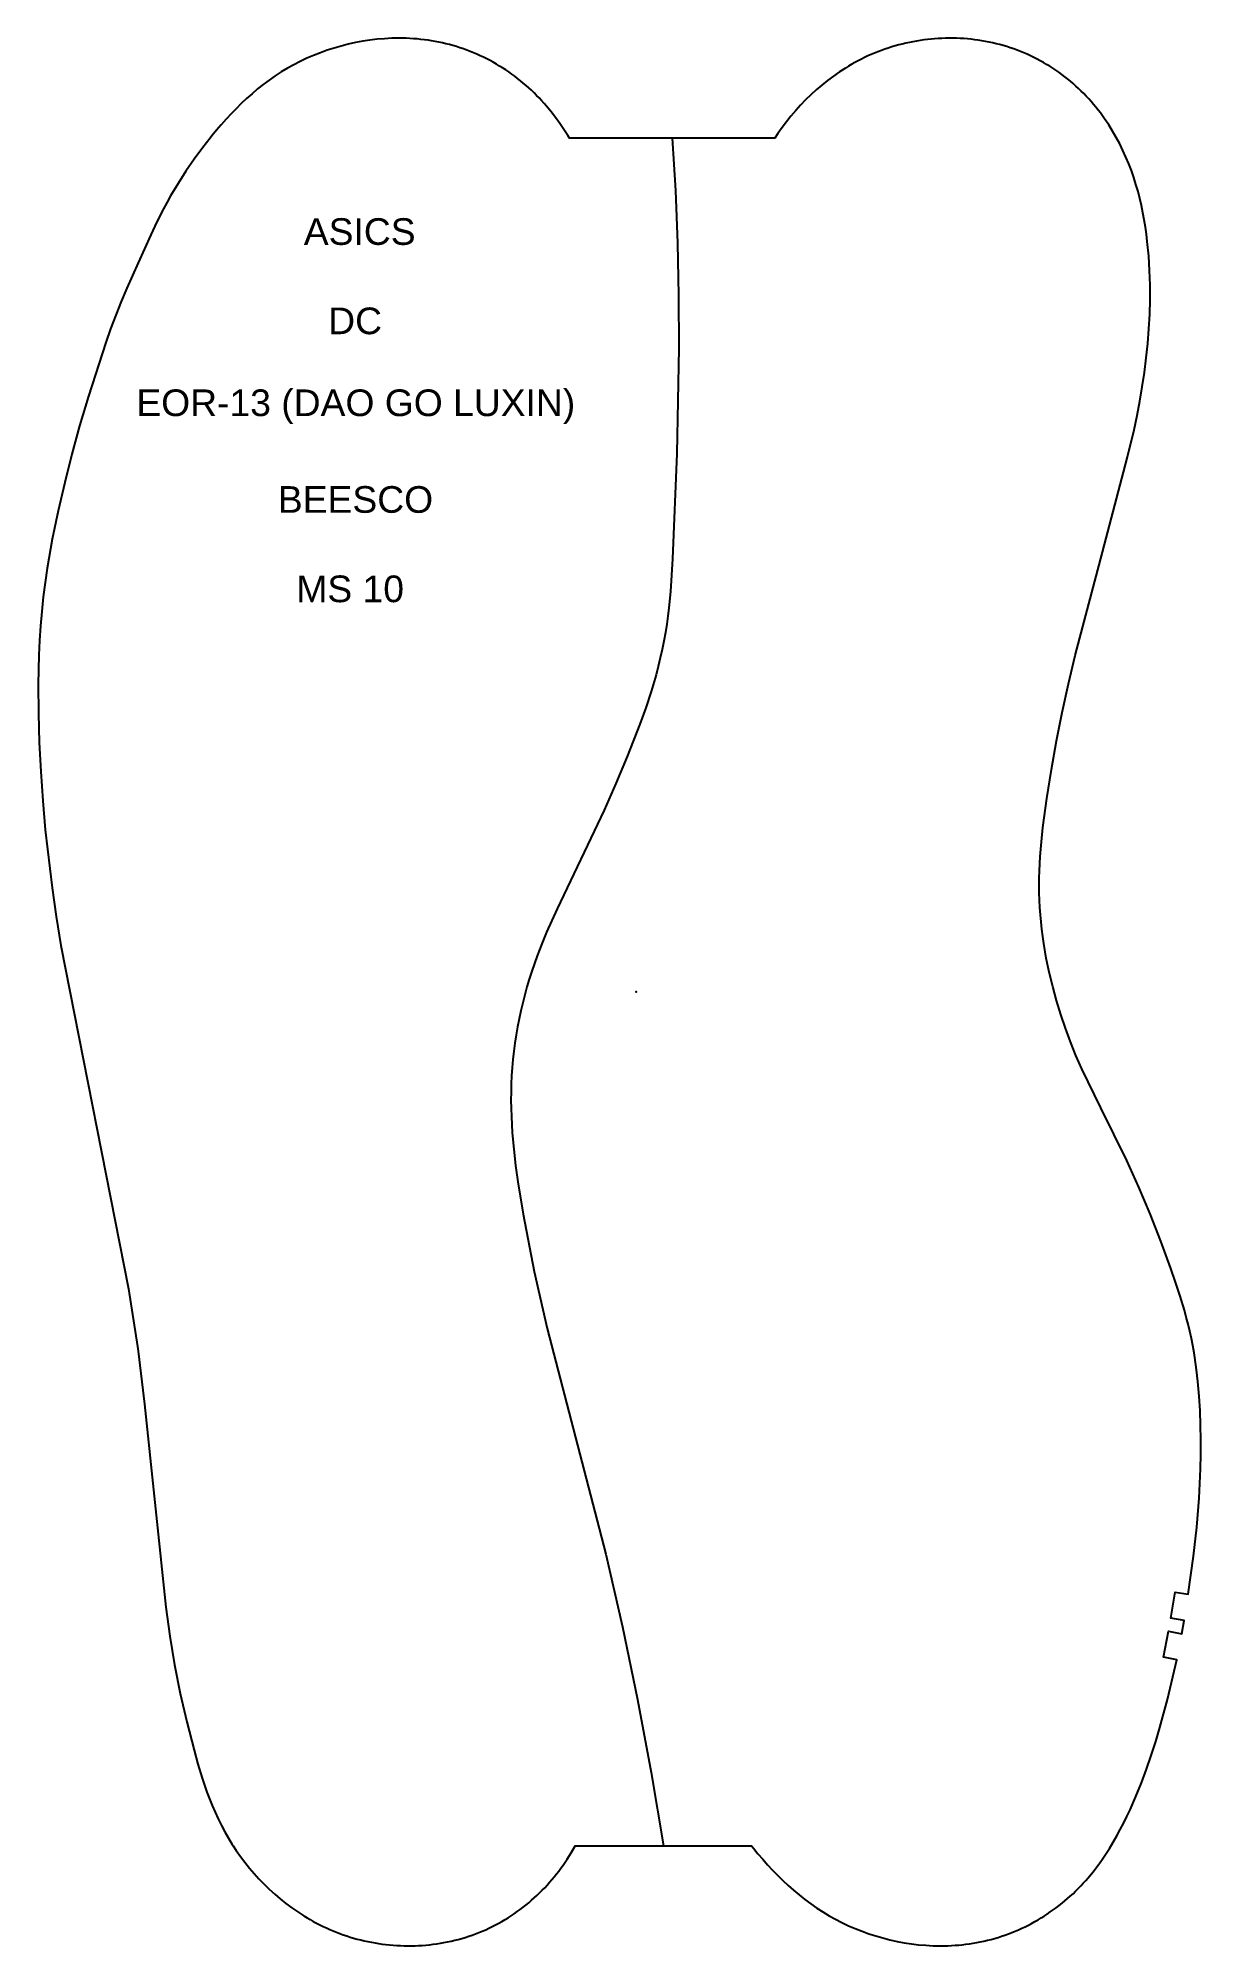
# Model space of a CAD drawing. Extents: x -897 to 5208, y 4 to 324.
# Drawn here: x 3143.6 to 3318, y 4 to 290.2 of the extents above; entities that cross this region are included whole.
import ezdxf

# ---------------------------------------------------------------- set-up
doc = ezdxf.new("R2010")
doc.units = 0
doc.layers.add('CK_LEVEL_1', color=7, linetype='CONTINUOUS')
doc.layers.add('DEFAULT', color=7, linetype='CONTINUOUS')
doc.styles.add('ARIAL_REGULAR', font='txt')

msp = doc.modelspace()

# ---------------------------------------------------------------- texts
at = {"layer": 'CK_LEVEL_1', "color": 7, "style": 'ARIAL_REGULAR'}
for s, p in [('ASICS', (3183.44, 259.22)), ('DC', (3187.1, 245.82)), ('EOR-13 (DAO GO LUXIN)', (3158.33, 233.53)), ('BEESCO', (3179.55, 219.02)), ('MS 10', (3182.32, 205.61))]:
    msp.add_text(s, height=4, dxfattribs=at).set_placement(p)

# ---------------------------------------------------------------- linework, layer by layer
at = {"layer": 'DEFAULT'}
msp.add_lwpolyline([(3224.07, 18.9), (3224.12, 19), (3250.59, 19), (3250.86, 18.67), (3251.55, 17.82), (3252.26, 16.99), (3252.99, 16.17), (3253.74, 15.37), (3254.5, 14.58), (3255.28, 13.81), (3256.07, 13.06), (3256.89, 12.33), (3257.72, 11.63), (3258.58, 10.95), (3259.45, 10.29), (3260.35, 9.67), (3261.26, 9.08), (3262.2, 8.51), (3263.16, 7.99), (3264.13, 7.49), (3265.12, 7.02), (3266.13, 6.59), (3267.15, 6.19), (3268.18, 5.82), (3269.22, 5.48), (3270.27, 5.18), (3271.33, 4.91), (3272.4, 4.67), (3273.47, 4.47), (3274.55, 4.3), (3275.64, 4.17), (3276.73, 4.08), (3277.82, 4.02), (3278.92, 4), (3279.46, 4), (3280.01, 4.02), (3280.56, 4.04), (3281.1, 4.08), (3281.65, 4.12), (3282.19, 4.17), (3282.73, 4.24), (3283.28, 4.31), (3283.82, 4.39), (3284.36, 4.49), (3284.89, 4.59), (3285.43, 4.71), (3285.96, 4.83), (3286.49, 4.97), (3287.01, 5.11), (3287.54, 5.27), (3288.06, 5.44), (3288.58, 5.61), (3289.09, 5.8), (3289.6, 5.99), (3290.11, 6.2), (3290.61, 6.41), (3291.11, 6.64), (3291.61, 6.87), (3292.1, 7.12), (3292.58, 7.37), (3293.06, 7.63), (3293.54, 7.9), (3294.01, 8.18), (3294.47, 8.47), (3294.93, 8.77), (3295.38, 9.08), (3295.83, 9.39), (3296.27, 9.72), (3296.71, 10.05), (3297.14, 10.39), (3297.56, 10.73), (3297.97, 11.09), (3298.38, 11.45), (3298.79, 11.82), (3299.18, 12.2), (3299.57, 12.59), (3299.95, 12.98), (3300.32, 13.38), (3300.69, 13.78), (3301.04, 14.2), (3301.74, 15.04), (3302.4, 15.91), (3303.04, 16.79), (3303.66, 17.7), (3304.25, 18.62), (3304.81, 19.56), (3305.36, 20.51), (3305.88, 21.47), (3306.39, 22.44), (3306.88, 23.42), (3307.34, 24.41), (3308.23, 26.41), (3309.05, 28.44), (3309.82, 30.49), (3310.53, 32.56), (3311.19, 34.64), (3311.81, 36.74), (3312.96, 40.96), (3313.97, 45.22), (3314.34, 46.91), (3312.38, 47.32), (3313.13, 51.2), (3315.1, 50.84), (3315.44, 52.81), (3313.47, 53.15), (3314.09, 57.06), (3316.07, 56.76), (3316.84, 62.48), (3317.33, 66.83), (3317.69, 71.19), (3317.82, 73.37), (3317.9, 75.56), (3317.95, 77.74), (3317.95, 79.93), (3317.92, 82.12), (3317.84, 84.3), (3317.71, 86.49), (3317.51, 88.67), (3317.26, 90.84), (3316.93, 93), (3316.74, 94.08), (3316.53, 95.15), (3316.3, 96.22), (3316.05, 97.29), (3315.78, 98.35), (3315.49, 99.4), (3314.86, 101.49), (3314.17, 103.57), (3313.46, 105.64), (3311.95, 109.75), (3310.35, 113.82), (3308.67, 117.86), (3306.87, 121.85), (3302.95, 129.76), (3301.04, 133.62), (3300.11, 135.6), (3299.23, 137.6), (3298.41, 139.62), (3297.65, 141.67), (3296.95, 143.75), (3296.32, 145.84), (3295.74, 147.95), (3295.22, 150.08), (3294.78, 152.22), (3294.4, 154.38), (3294.25, 155.46), (3294.11, 156.54), (3293.99, 157.63), (3293.89, 158.72), (3293.81, 159.81), (3293.76, 160.9), (3293.72, 162), (3293.71, 163.09), (3293.72, 164.18), (3293.75, 165.28), (3293.86, 167.46), (3294.04, 169.64), (3294.27, 171.82), (3294.85, 176.16), (3295.54, 180.48), (3296.32, 184.78), (3297.18, 189.07), (3298.11, 193.35), (3299.13, 197.6), (3302.95, 212.15), (3306.92, 227.23), (3307.95, 231.48), (3308.4, 233.62), (3308.81, 235.77), (3309.17, 237.93), (3309.49, 240.09), (3309.77, 242.26), (3309.99, 244.44), (3310.17, 246.62), (3310.29, 248.8), (3310.35, 250.99), (3310.34, 253.18), (3310.27, 255.36), (3310.14, 257.55), (3309.93, 259.73), (3309.8, 260.81), (3309.65, 261.9), (3309.48, 262.98), (3309.28, 264.05), (3309.06, 265.12), (3308.81, 266.19), (3308.54, 267.25), (3308.23, 268.3), (3307.9, 269.34), (3307.54, 270.37), (3307.15, 271.39), (3306.73, 272.4), (3306.27, 273.4), (3305.79, 274.38), (3305.27, 275.34), (3304.73, 276.29), (3304.15, 277.22), (3303.53, 278.12), (3303.22, 278.57), (3302.89, 279.01), (3302.56, 279.44), (3302.22, 279.87), (3301.87, 280.29), (3301.51, 280.71), (3301.15, 281.11), (3300.78, 281.52), (3300.4, 281.91), (3300.01, 282.3), (3299.62, 282.68), (3299.21, 283.05), (3298.81, 283.41), (3298.39, 283.77), (3297.97, 284.11), (3297.54, 284.45), (3297.1, 284.78), (3296.66, 285.11), (3296.21, 285.42), (3295.76, 285.72), (3295.3, 286.02), (3294.83, 286.3), (3294.36, 286.58), (3293.88, 286.85), (3293.4, 287.1), (3292.91, 287.35), (3292.42, 287.59), (3291.92, 287.82), (3291.42, 288.03), (3290.92, 288.24), (3290.41, 288.44), (3289.89, 288.63), (3289.37, 288.8), (3288.85, 288.97), (3288.33, 289.13), (3287.8, 289.27), (3287.27, 289.41), (3286.74, 289.54), (3286.21, 289.65), (3285.67, 289.76), (3285.13, 289.85), (3284.59, 289.94), (3284.05, 290.01), (3283.51, 290.07), (3282.96, 290.13), (3282.42, 290.17), (3281.87, 290.2), (3281.32, 290.22), (3280.78, 290.24), (3280.23, 290.24), (3279.68, 290.23), (3279.14, 290.21), (3278.59, 290.18), (3278.04, 290.15), (3277.5, 290.1), (3276.95, 290.04), (3276.41, 289.97), (3275.87, 289.89), (3275.33, 289.81), (3274.79, 289.71), (3274.25, 289.6), (3273.72, 289.48), (3273.19, 289.36), (3272.66, 289.22), (3272.13, 289.08), (3271.61, 288.92), (3271.09, 288.76), (3270.57, 288.58), (3270.05, 288.4), (3269.54, 288.2), (3269.04, 288), (3268.53, 287.78), (3268.03, 287.56), (3267.54, 287.33), (3267.05, 287.09), (3266.56, 286.84), (3266.08, 286.58), (3265.6, 286.31), (3265.13, 286.04), (3264.67, 285.75), (3263.75, 285.16), (3262.85, 284.53), (3261.97, 283.88), (3261.12, 283.19), (3260.28, 282.48), (3259.47, 281.75), (3258.69, 280.98), (3257.93, 280.2), (3257.2, 279.39), (3256.49, 278.55), (3255.81, 277.7), (3255.15, 276.82), (3254.52, 275.93), (3254.07, 275.24), (3223.27, 275.24), (3223.04, 275.61), (3222.45, 276.54), (3221.84, 277.44), (3221.2, 278.33), (3220.53, 279.2), (3219.84, 280.04), (3219.48, 280.45), (3219.11, 280.86), (3218.74, 281.26), (3218.36, 281.65), (3217.97, 282.04), (3217.58, 282.41), (3217.18, 282.79), (3216.77, 283.15), (3216.35, 283.5), (3215.93, 283.85), (3215.5, 284.19), (3215.07, 284.52), (3214.62, 284.85), (3214.18, 285.16), (3213.72, 285.47), (3213.26, 285.77), (3212.8, 286.05), (3212.33, 286.33), (3211.85, 286.61), (3211.37, 286.87), (3210.89, 287.12), (3210.4, 287.36), (3209.9, 287.6), (3209.41, 287.82), (3208.9, 288.04), (3208.4, 288.24), (3207.88, 288.44), (3207.37, 288.63), (3206.85, 288.8), (3206.33, 288.97), (3205.81, 289.12), (3205.28, 289.27), (3204.75, 289.4), (3204.22, 289.53), (3203.68, 289.64), (3203.15, 289.75), (3202.61, 289.84), (3202.07, 289.93), (3201.53, 290), (3200.98, 290.06), (3200.44, 290.12), (3199.9, 290.16), (3199.35, 290.19), (3198.8, 290.22), (3198.26, 290.23), (3197.71, 290.24), (3196.62, 290.22), (3195.52, 290.16), (3194.43, 290.07), (3193.35, 289.94), (3192.27, 289.77), (3191.19, 289.57), (3190.12, 289.33), (3189.06, 289.06), (3188.01, 288.76), (3186.97, 288.42), (3185.94, 288.05), (3184.92, 287.65), (3183.92, 287.22), (3182.92, 286.75), (3181.95, 286.25), (3180.99, 285.72), (3180.06, 285.16), (3179.14, 284.57), (3178.24, 283.95), (3177.37, 283.29), (3176.51, 282.61), (3175.68, 281.9), (3174.86, 281.18), (3174.07, 280.42), (3173.29, 279.65), (3172.53, 278.87), (3171.79, 278.06), (3171.06, 277.25), (3170.35, 276.42), (3169.65, 275.57), (3169.39, 275.24), (3168.3, 273.85), (3167.01, 272.08), (3165.77, 270.28), (3164.59, 268.44), (3163.46, 266.56), (3162.93, 265.61), (3162.41, 264.65), (3161.42, 262.7), (3160.48, 260.72), (3158.61, 256.53), (3156.92, 252.72), (3156.07, 250.71), (3155.25, 248.68), (3154.48, 246.63), (3153.75, 244.57), (3151.15, 236.53), (3149.82, 232.05), (3148.66, 227.83), (3147.59, 223.59), (3146.6, 219.33), (3145.72, 215.04), (3144.97, 210.73), (3144.65, 208.56), (3144.37, 206.39), (3144.14, 204.22), (3143.95, 202.04), (3143.8, 199.86), (3143.7, 197.67), (3143.61, 193.3), (3143.65, 188.92), (3143.78, 184.55), (3143.99, 180.18), (3144.29, 175.81), (3144.67, 171.45), (3145.7, 162.76), (3146.31, 158.43), (3146.99, 154.11), (3157.14, 102.59), (3158.53, 93.95), (3158.61, 93.25), (3159.55, 85.26), (3162.75, 54.8), (3163.34, 50.47), (3164.06, 46.15), (3164.91, 41.86), (3165.89, 37.59), (3166.98, 33.36), (3167.56, 31.25), (3168.2, 29.15), (3168.54, 28.11), (3168.9, 27.08), (3169.29, 26.06), (3169.69, 25.04), (3170.13, 24.04), (3170.59, 23.05), (3171.08, 22.07), (3171.6, 21.11), (3172.14, 20.16), (3172.72, 19.23), (3172.86, 19), (3173.32, 18.31), (3173.94, 17.42), (3174.6, 16.54), (3175.28, 15.68), (3175.99, 14.85), (3176.72, 14.04), (3177.48, 13.25), (3178.27, 12.49), (3179.08, 11.75), (3179.91, 11.04), (3180.76, 10.36), (3181.64, 9.71), (3182.54, 9.08), (3183.46, 8.49), (3183.93, 8.2), (3184.4, 7.93), (3184.87, 7.66), (3185.36, 7.4), (3185.84, 7.15), (3186.33, 6.91), (3186.83, 6.68), (3187.33, 6.45), (3187.83, 6.24), (3188.34, 6.04), (3188.85, 5.84), (3189.36, 5.66), (3189.88, 5.48), (3190.4, 5.32), (3190.92, 5.16), (3191.45, 5.02), (3191.98, 4.88), (3192.51, 4.75), (3193.05, 4.64), (3193.58, 4.53), (3194.12, 4.43), (3194.66, 4.34), (3195.2, 4.27), (3195.75, 4.2), (3196.29, 4.14), (3196.84, 4.09), (3197.38, 4.05), (3197.93, 4.03), (3198.48, 4.01), (3199.02, 4), (3199.57, 4), (3200.12, 4.01), (3200.66, 4.04), (3201.21, 4.07), (3201.75, 4.11), (3202.3, 4.17), (3202.84, 4.23), (3203.38, 4.3), (3203.92, 4.39), (3204.46, 4.48), (3205, 4.59), (3205.53, 4.7), (3206.07, 4.83), (3206.6, 4.96), (3207.12, 5.11), (3207.65, 5.27), (3208.17, 5.43), (3208.69, 5.61), (3209.2, 5.8), (3209.71, 6), (3210.21, 6.2), (3210.72, 6.42), (3211.21, 6.65), (3211.71, 6.89), (3212.19, 7.13), (3212.68, 7.39), (3213.15, 7.66), (3213.63, 7.93), (3214.09, 8.22), (3214.55, 8.51), (3215.01, 8.82), (3215.45, 9.13), (3215.9, 9.45), (3216.33, 9.78), (3216.76, 10.12), (3217.18, 10.47), (3217.6, 10.83), (3218.01, 11.19), (3218.41, 11.56), (3218.8, 11.94), (3219.19, 12.33), (3219.57, 12.72), (3219.94, 13.12), (3220.31, 13.53), (3220.66, 13.95), (3221.01, 14.37), (3221.35, 14.79), (3221.68, 15.23), (3222.01, 15.67), (3222.33, 16.11), (3222.94, 17.02), (3223.52, 17.95)], close=True, dxfattribs=at)
msp.add_lwpolyline([(3238.67, 275.24), (3239.16, 267.37), (3239.48, 259.49), (3239.64, 251.6), (3239.67, 243.71), (3239.37, 227.92), (3238.71, 212.12), (3238.42, 207.2), (3238.19, 204.75), (3238.05, 203.53), (3237.89, 202.32), (3237.68, 201.04), (3237.45, 199.77), (3237.19, 198.5), (3236.9, 197.24), (3236.59, 195.98), (3236.26, 194.73), (3235.52, 192.23), (3234.71, 189.76), (3233.84, 187.3), (3231.95, 182.45), (3230.24, 178.41), (3228.47, 174.41), (3221.43, 159.61), (3219.86, 156.12), (3219.13, 154.35), (3218.45, 152.56), (3218.03, 151.4), (3217.64, 150.24), (3217.26, 149.06), (3216.91, 147.88), (3216.59, 146.69), (3216.28, 145.5), (3216, 144.3), (3215.74, 143.09), (3215.5, 141.88), (3215.29, 140.67), (3215.11, 139.45), (3214.94, 138.23), (3214.81, 137.01), (3214.7, 135.78), (3214.61, 134.56), (3214.55, 133.33), (3214.52, 132.1), (3214.51, 130.88), (3214.53, 129.65), (3214.57, 128.42), (3214.71, 125.97), (3214.93, 123.52), (3215.21, 121.07), (3215.54, 118.63), (3216.33, 113.76), (3217.99, 105.16), (3219.92, 96.63), (3228.74, 62.76), (3231.24, 51.89), (3233.5, 40.97), (3235.54, 30), (3237.36, 19)], dxfattribs=at)
msp.add_point((3233.28, 147.12), dxfattribs=at)

msp.set_redraw_order([(e.dxf.handle, doc.entitydb.next_handle()) for e in msp.query("TEXT MTEXT ATTDEF DIMENSION ARC_DIMENSION")])  # texts and dimensions are drawn at this point

doc.saveas('drawing.dxf')
